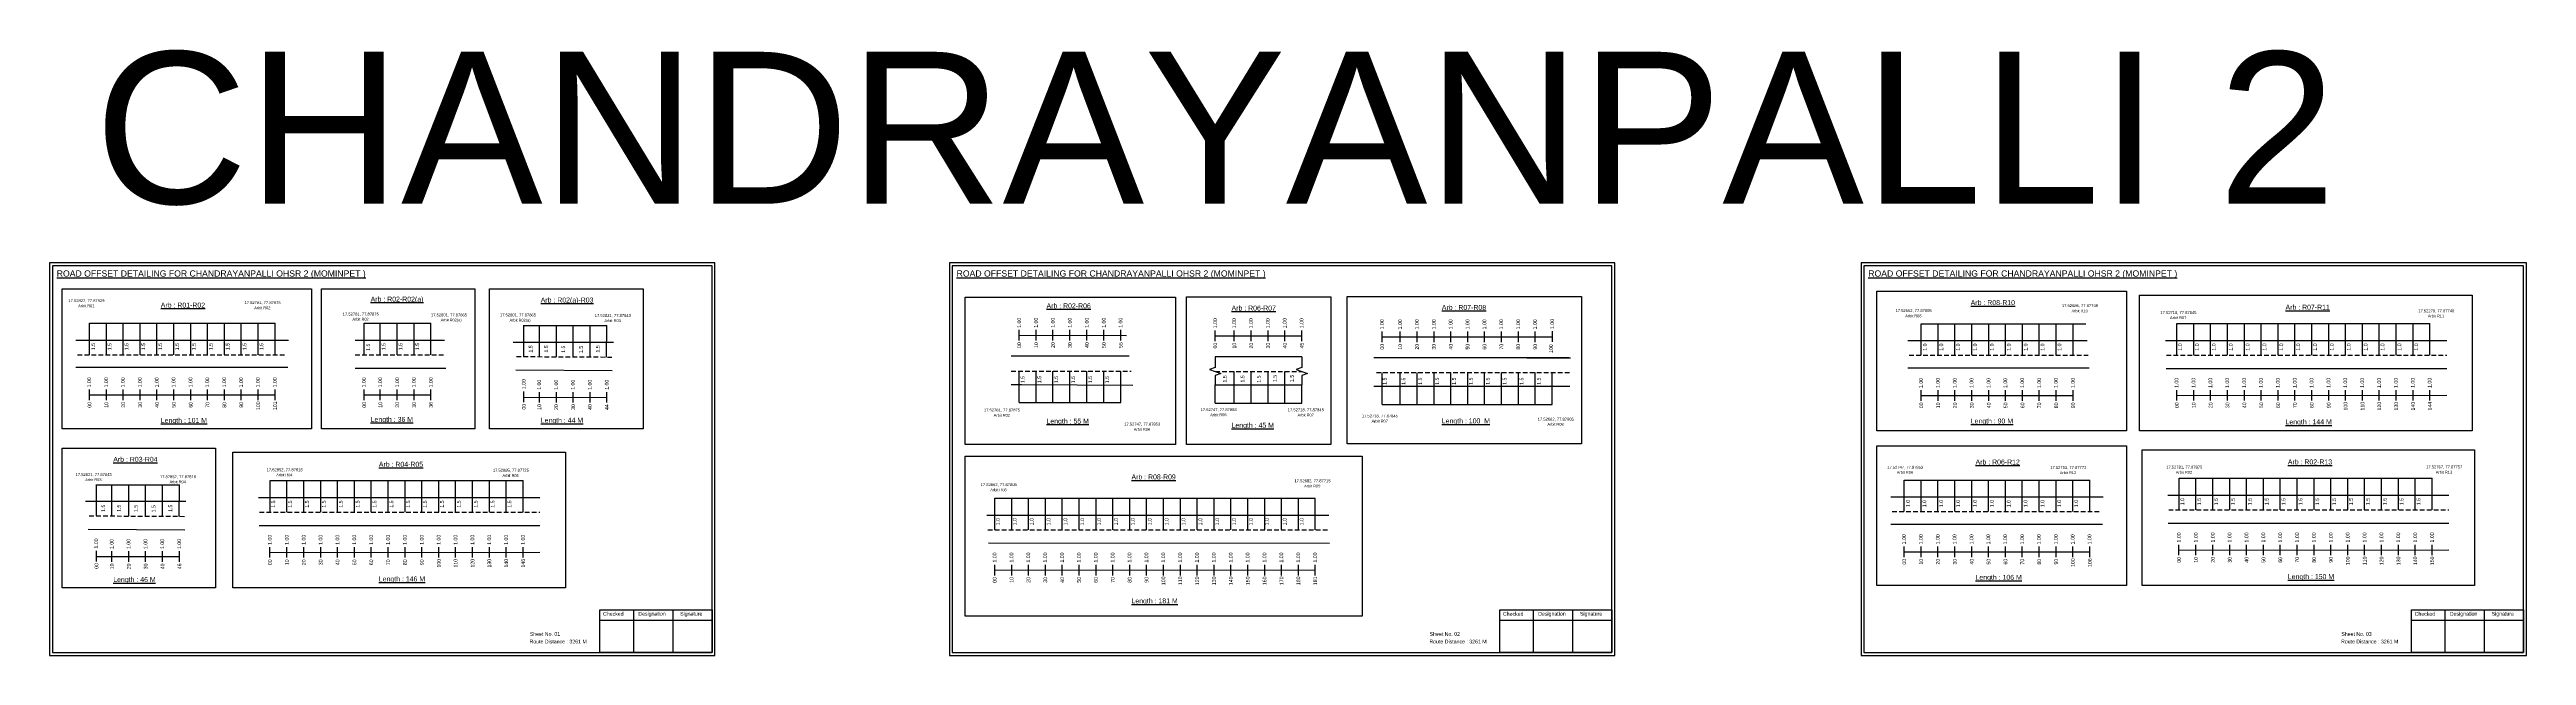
# Model space of a CAD drawing. Header units: inches. Extents: x -117 to 51867, y -12715 to 3423.
# Drawn here: x 6503 to 8500, y -2961 to -2472 of the extents above; entities that cross this region are included whole.
import ezdxf

# ---------------------------------------------------------------- set-up
doc = ezdxf.new("R2010")
doc.units = ezdxf.units.IN
doc.header["$MEASUREMENT"] = 0
doc.linetypes.add('DASHED2', pattern=[0.375, 0.25, -0.125])
doc.layers.add('PDF_Geometry', color=7, linetype='Continuous')
doc.layers.add('PDF_Text', color=5, linetype='Continuous')
doc.styles.add('PDF Arial', font='arial.ttf')
doc.styles.get("Standard").update_dxf_attribs({"font": 'arial.ttf'})

msp = doc.modelspace()

# ---------------------------------------------------------------- linework, layer by layer
at = {"color": 5}
for p, q in [((6535.1, -2692.8), (6684.7, -2692.8)), ((6756.6, -2692.8), (6810.4, -2692.8)), ((6885.3, -2694.7), (6952.3, -2694.7)), ((8011.9, -2693.3), (8144.7, -2693.3)), ((8218, -2693.1), (8422, -2693.1)), ((7284.7, -2757), (7366.5, -2757)), ((7442.7, -2757.4), (7512.5, -2757.4)), ((7577.2, -2758.4), (7714.3, -2758.4)), ((6540.7, -2823.2), (6607.6, -2823.2)), ((6680.7, -2819.8), (6884.7, -2819.8)), ((7265, -2834), (7523.4, -2834)), ((7998.2, -2819.4), (8147.8, -2819.4)), ((8219.8, -2817.9), (8423.8, -2817.9))]:
    msp.add_line(p, q, dxfattribs=at)
for p, q in [((6535.1, -2718.3), (6535.1, -2692.8)), ((6548.7, -2718.3), (6548.7, -2692.8)), ((6562.3, -2718.3), (6562.3, -2692.8)), ((6575.9, -2718.3), (6575.9, -2692.8)), ((6589.5, -2718.3), (6589.5, -2692.8)), ((6603.1, -2718.3), (6603.1, -2692.8)), ((6616.7, -2718.3), (6616.7, -2692.8)), ((6630.3, -2718.3), (6630.3, -2692.8)), ((6643.9, -2718.3), (6643.9, -2692.8)), ((6657.5, -2718.3), (6657.5, -2692.8)), ((6671.1, -2718.3), (6671.1, -2692.8)), ((6684.7, -2718.3), (6684.7, -2692.8)), ((6756.6, -2718.3), (6756.6, -2692.8)), ((6769.6, -2718.3), (6769.6, -2692.8)), ((6783.2, -2718.3), (6783.2, -2692.8)), ((6796.8, -2718.3), (6796.8, -2692.8)), ((6810.4, -2718.3), (6810.4, -2692.8)), ((6885.3, -2719.9), (6885.3, -2694.4)), ((6897.9, -2720), (6897.9, -2694.7)), ((6911.5, -2720), (6911.5, -2694.7)), ((6925.1, -2720), (6925.1, -2694.7)), ((6938.7, -2720.2), (6938.7, -2694.7)), ((6952, -2720.2), (6952.3, -2694.7)), ((8011.9, -2718.8), (8011.9, -2693.3)), ((8025.5, -2718.8), (8025.5, -2693.3)), ((8039.1, -2718.8), (8039.1, -2693.3)), ((8052.7, -2718.8), (8052.7, -2693.3)), ((8066.3, -2718.8), (8066.3, -2693.3)), ((8079.9, -2718.8), (8079.9, -2693.3)), ((8093.5, -2718.8), (8093.5, -2693.3)), ((8107.1, -2718.8), (8107.1, -2693.3)), ((8120.7, -2718.8), (8120.7, -2693.3)), ((8134.3, -2718.8), (8134.3, -2693.3)), ((8218, -2718.6), (8218, -2693.1)), ((8231.6, -2718.6), (8231.6, -2693.1)), ((8245.2, -2718.6), (8245.2, -2693.1)), ((8258.8, -2718.6), (8258.8, -2693.1)), ((8272.4, -2718.6), (8272.4, -2693.1)), ((8286, -2718.6), (8286, -2693.1)), ((8299.6, -2718.6), (8299.6, -2693.1)), ((8313.2, -2718.6), (8313.2, -2693.1)), ((8326.8, -2718.6), (8326.8, -2693.1)), ((8340.4, -2718.6), (8340.4, -2693.1)), ((8354, -2718.6), (8354, -2693.1)), ((8367.6, -2718.6), (8367.6, -2693.1)), ((8381.2, -2718.6), (8381.2, -2693.1)), ((8394.8, -2718.6), (8394.8, -2693.1)), ((8408.4, -2718.6), (8408.4, -2693.1)), ((8422, -2718.6), (8422, -2693.1)), ((6524.2, -2706.5), (6695.6, -2706.5)), ((6749.3, -2706.5), (6821.3, -2706.5)), ((6957.5, -2708.4), (6876.6, -2708.4)), ((8001, -2706.9), (8145.8, -2706.9)), ((8208.8, -2706.8), (8435.6, -2706.8)), ((6694.9, -2728.6), (6524.2, -2728.6)), ((6749.3, -2729.1), (6822.3, -2729.1)), ((6878.8, -2730.6), (6956.5, -2731)), ((7373.3, -2719.6), (7278.3, -2719.6)), ((7284.7, -2757), (7284.7, -2731.5)), ((7298.3, -2757), (7298.3, -2731.5)), ((7311.9, -2757), (7311.9, -2731.5)), ((7325.5, -2757), (7325.5, -2731.5)), ((7339.3, -2757), (7339.3, -2731.5)), ((7352.9, -2757), (7352.9, -2731.5)), ((7366.5, -2757), (7366.5, -2731.5)), ((7512.5, -2720), (7442.7, -2720)), ((7458.1, -2757.4), (7458.1, -2731.9)), ((7471.7, -2757.4), (7471.7, -2731.9)), ((7485.3, -2757.4), (7485.3, -2731.9)), ((7498.9, -2757.4), (7498.9, -2731.9)), ((7727.9, -2720.9), (7570.7, -2720.9)), ((7577.2, -2758.4), (7577.2, -2732.8)), ((7591.9, -2758.4), (7591.9, -2732.8)), ((7605.5, -2758.4), (7605.5, -2732.8)), ((7619.1, -2758.4), (7619.1, -2732.8)), ((7632.7, -2758.4), (7632.7, -2732.8)), ((7646.3, -2758.4), (7646.3, -2732.8)), ((7659.9, -2758.4), (7659.9, -2732.8)), ((7673.5, -2758.4), (7673.5, -2732.8)), ((7687.1, -2758.4), (7687.1, -2732.8)), ((7693.9, -2720.9), (7729.2, -2720.9)), ((7700.7, -2758.4), (7700.7, -2732.8)), ((7714.3, -2758.4), (7714.3, -2732.8)), ((8147.2, -2729.1), (8001, -2729.1)), ((8209.3, -2729.5), (8435.6, -2729.5)), ((7442.7, -2742.7), (7512.5, -2742.7)), ((7442.7, -2757.4), (7442.7, -2742.7)), ((7512.5, -2757.4), (7512.5, -2742.7)), ((7570.7, -2743.6), (7602.8, -2743.6)), ((7602.8, -2743.6), (7728.6, -2743.6)), ((6540.7, -2848.4), (6540.7, -2822.9)), ((6553.2, -2848.5), (6553.2, -2823.2)), ((6566.8, -2848.5), (6566.8, -2823.2)), ((6580.4, -2848.5), (6580.4, -2823.2)), ((6594, -2848.7), (6594, -2823.2)), ((6607.4, -2848.7), (6607.6, -2823.2)), ((6671.5, -2833.4), (6898.3, -2833.4)), ((6680.7, -2845.3), (6680.7, -2819.8)), ((6694.3, -2845.3), (6694.3, -2819.8)), ((6707.9, -2845.3), (6707.9, -2819.8)), ((6721.5, -2845.3), (6721.5, -2819.8)), ((6735.1, -2845.3), (6735.1, -2819.8)), ((6748.7, -2845.3), (6748.7, -2819.8)), ((6762.3, -2845.3), (6762.3, -2819.8)), ((6775.9, -2845.3), (6775.9, -2819.8)), ((6789.5, -2845.3), (6789.5, -2819.8)), ((6803.1, -2845.3), (6803.1, -2819.8)), ((6816.7, -2845.3), (6816.7, -2819.8)), ((6830.3, -2845.3), (6830.3, -2819.8)), ((6843.9, -2845.3), (6843.9, -2819.8)), ((6857.5, -2845.3), (6857.5, -2819.8)), ((6871.1, -2845.3), (6871.1, -2819.8)), ((6884.7, -2845.3), (6884.7, -2819.8)), ((7265, -2859.6), (7265, -2834)), ((7278.6, -2859.6), (7278.6, -2834)), ((7292.2, -2859.6), (7292.2, -2834)), ((7305.8, -2859.6), (7305.8, -2834)), ((7319.4, -2859.6), (7319.4, -2834)), ((7333, -2859.6), (7333, -2834)), ((7346.6, -2859.6), (7346.6, -2834)), ((7360.2, -2859.6), (7360.2, -2834)), ((7373.8, -2859.6), (7373.8, -2834)), ((7387.4, -2859.6), (7387.4, -2834)), ((7401, -2859.6), (7401, -2834)), ((7414.6, -2859.6), (7414.6, -2834)), ((7428.2, -2859.6), (7428.2, -2834)), ((7441.8, -2859.6), (7441.8, -2834)), ((7455.4, -2859.6), (7455.4, -2834)), ((7469, -2859.6), (7469, -2834)), ((7482.6, -2859.6), (7482.6, -2834)), ((7496.2, -2859.6), (7496.2, -2834)), ((7509.8, -2859.6), (7509.8, -2834)), ((7523.4, -2859.6), (7523.4, -2834)), ((7987.3, -2833), (8158.7, -2833)), ((7998.2, -2844.9), (7998.2, -2819.4)), ((8011.8, -2844.9), (8011.8, -2819.4)), ((8025.4, -2844.9), (8025.4, -2819.4)), ((8039, -2844.9), (8039, -2819.4)), ((8052.6, -2844.9), (8052.6, -2819.4)), ((8066.2, -2844.9), (8066.2, -2819.4)), ((8079.8, -2844.9), (8079.8, -2819.4)), ((8093.4, -2844.9), (8093.4, -2819.4)), ((8107, -2844.9), (8107, -2819.4)), ((8120.6, -2844.9), (8120.6, -2819.4)), ((8134.2, -2844.9), (8134.2, -2819.4)), ((8147.8, -2844.9), (8147.8, -2819.4)), ((8210.6, -2831.5), (8437.4, -2831.5)), ((8219.8, -2843.4), (8219.8, -2817.9)), ((8233.4, -2843.4), (8233.4, -2817.9)), ((8247, -2843.4), (8247, -2817.9)), ((8260.6, -2843.4), (8260.6, -2817.9)), ((8274.2, -2843.4), (8274.2, -2817.9)), ((8287.8, -2843.4), (8287.8, -2817.9)), ((8301.4, -2843.4), (8301.4, -2817.9)), ((8315, -2843.4), (8315, -2817.9)), ((8328.6, -2843.4), (8328.6, -2817.9)), ((8342.2, -2843.4), (8342.2, -2817.9)), ((8355.8, -2843.4), (8355.8, -2817.9)), ((8369.4, -2843.4), (8369.4, -2817.9)), ((8383, -2843.4), (8383, -2817.9)), ((8396.6, -2843.4), (8396.6, -2817.9)), ((8410.2, -2843.4), (8410.2, -2817.9)), ((8423.8, -2843.4), (8423.8, -2817.9)), ((6612.9, -2836.8), (6531.9, -2836.8)), ((7258.5, -2847.7), (7534.3, -2847.7)), ((8158, -2855.2), (7987.3, -2855.2)), ((8211.1, -2854.2), (8437.4, -2854.3)), ((6534.1, -2859), (6611.9, -2859.5)), ((6672, -2856.1), (6898.3, -2856.2)), ((7259.8, -2870.2), (7534.8, -2870.3))]:
    msp.add_line(p, q)
at = {"color": 217, "true_color": 0x93278f}
for p, q in [((7284.7, -2706.9), (7284.7, -2698.3)), ((7284.7, -2702.6), (7371.1, -2702.9)), ((7298.3, -2706.9), (7298.3, -2698.3)), ((7311.9, -2706.9), (7311.9, -2698.3)), ((7325.5, -2706.9), (7325.5, -2698.3)), ((7339.3, -2706.9), (7339.3, -2698.3)), ((7352.9, -2706.9), (7352.9, -2698.3)), ((7366.5, -2706.9), (7366.5, -2698.3)), ((7442.7, -2707.3), (7442.7, -2698.7)), ((7442.7, -2703), (7512.5, -2703)), ((7458.1, -2707.3), (7458.1, -2698.7)), ((7471.7, -2707.3), (7471.7, -2698.7)), ((7485.3, -2707.3), (7485.3, -2698.7)), ((7498.9, -2707.3), (7498.9, -2698.7)), ((7512.5, -2707.3), (7512.5, -2698.7)), ((7577.2, -2708.2), (7577.2, -2699.7)), ((7577.2, -2703.9), (7714.5, -2703.9)), ((7591.9, -2708.2), (7591.9, -2699.7)), ((7605.5, -2708.2), (7605.5, -2699.7)), ((7619.1, -2708.2), (7619.1, -2699.7)), ((7632.7, -2708.2), (7632.7, -2699.7)), ((7646.3, -2708.2), (7646.3, -2699.7)), ((7659.9, -2708.2), (7659.9, -2699.7)), ((7673.5, -2708.2), (7673.5, -2699.7)), ((7687.1, -2708.2), (7687.1, -2699.7)), ((7700.7, -2708.2), (7700.7, -2699.7)), ((7714.5, -2707.9), (7714.5, -2699.3)), ((6535.1, -2755), (6535.1, -2746.5)), ((6535.1, -2750.8), (6684.7, -2750.7)), ((6548.7, -2755), (6548.7, -2746.5)), ((6562.3, -2755), (6562.3, -2746.5)), ((6575.9, -2755), (6575.9, -2746.5)), ((6589.5, -2755), (6589.5, -2746.5)), ((6603.1, -2755), (6603.1, -2746.5)), ((6616.7, -2755), (6616.7, -2746.5)), ((6630.3, -2755), (6630.3, -2746.5)), ((6643.9, -2755), (6643.9, -2746.5)), ((6657.5, -2755), (6657.5, -2746.5)), ((6671.1, -2755), (6671.1, -2746.5)), ((6684.7, -2755), (6684.7, -2746.5)), ((6756.6, -2755), (6756.6, -2746.5)), ((6756.6, -2750.8), (6810.4, -2750.8)), ((6769.6, -2755), (6769.6, -2746.5)), ((6783.2, -2755), (6783.2, -2746.5)), ((6796.8, -2755), (6796.8, -2746.5)), ((6810.4, -2755), (6810.4, -2746.5)), ((6885.3, -2756.5), (6885.3, -2748)), ((6885.3, -2752.7), (6952.3, -2752.6)), ((6897.9, -2756.9), (6897.9, -2748.4)), ((6911.5, -2756.9), (6911.5, -2748.4)), ((6925.1, -2756.9), (6925.1, -2748.4)), ((6938.7, -2756.9), (6938.7, -2748.4)), ((6952.3, -2756.9), (6952.3, -2748.4)), ((8011.9, -2755.5), (8011.9, -2746.9)), ((8011.9, -2751.2), (8134.3, -2751.2)), ((8025.5, -2755.5), (8025.5, -2746.9)), ((8039.1, -2755.5), (8039.1, -2746.9)), ((8052.7, -2755.5), (8052.7, -2746.9)), ((8066.3, -2755.5), (8066.3, -2746.9)), ((8079.9, -2755.5), (8079.9, -2746.9)), ((8093.5, -2755.5), (8093.5, -2746.9)), ((8107.1, -2755.5), (8107.1, -2746.9)), ((8120.7, -2755.5), (8120.7, -2746.9)), ((8134.3, -2755.5), (8134.3, -2746.9)), ((8217.9, -2755.3), (8217.9, -2746.8)), ((8218, -2751.1), (8435.6, -2751)), ((8231.6, -2755.3), (8231.6, -2746.8)), ((8245.2, -2755.3), (8245.2, -2746.8)), ((8258.8, -2755.3), (8258.8, -2746.8)), ((8272.4, -2755.3), (8272.4, -2746.8)), ((8286, -2755.3), (8286, -2746.8)), ((8299.6, -2755.3), (8299.6, -2746.8)), ((8313.2, -2755.3), (8313.2, -2746.8)), ((8326.8, -2755.3), (8326.8, -2746.8)), ((8340.4, -2755.3), (8340.4, -2746.8)), ((8354, -2755.3), (8354, -2746.8)), ((8367.6, -2755.3), (8367.6, -2746.8)), ((8381.2, -2755.3), (8381.2, -2746.8)), ((8394.8, -2755.3), (8394.8, -2746.8)), ((8408.4, -2755.3), (8408.4, -2746.8)), ((8422, -2755.3), (8422, -2746.8)), ((6680.6, -2882), (6680.6, -2873.5)), ((6694.3, -2882), (6694.3, -2873.5)), ((6707.9, -2882), (6707.9, -2873.5)), ((6721.5, -2882), (6721.5, -2873.5)), ((6735.1, -2882), (6735.1, -2873.5)), ((6748.7, -2882), (6748.7, -2873.5)), ((6762.3, -2882), (6762.3, -2873.5)), ((6775.9, -2882), (6775.9, -2873.5)), ((6789.5, -2882), (6789.5, -2873.5)), ((6803.1, -2882), (6803.1, -2873.5)), ((6816.7, -2882), (6816.7, -2873.5)), ((6830.3, -2882), (6830.3, -2873.5)), ((6843.9, -2882), (6843.9, -2873.5)), ((6857.5, -2882), (6857.5, -2873.5)), ((6871.1, -2882), (6871.1, -2873.5)), ((6884.7, -2882), (6884.7, -2873.5)), ((7998.2, -2881.6), (7998.2, -2873.1)), ((8011.8, -2881.6), (8011.8, -2873.1)), ((8025.4, -2881.6), (8025.4, -2873.1)), ((8039, -2881.6), (8039, -2873.1)), ((8052.6, -2881.6), (8052.6, -2873.1)), ((8066.2, -2881.6), (8066.2, -2873.1)), ((8079.8, -2881.6), (8079.8, -2873.1)), ((8093.4, -2881.6), (8093.4, -2873.1)), ((8107, -2881.6), (8107, -2873.1)), ((8120.6, -2881.6), (8120.6, -2873.1)), ((8134.2, -2881.6), (8134.2, -2873.1)), ((8147.8, -2881.6), (8147.8, -2873.1)), ((8219.7, -2880.1), (8219.7, -2871.6)), ((8233.4, -2880.1), (8233.4, -2871.6)), ((8247, -2880.1), (8247, -2871.6)), ((8260.6, -2880.1), (8260.6, -2871.6)), ((8274.2, -2880.1), (8274.2, -2871.6)), ((8287.8, -2880.1), (8287.8, -2871.6)), ((8301.4, -2880.1), (8301.4, -2871.6)), ((8315, -2880.1), (8315, -2871.6)), ((8328.6, -2880.1), (8328.6, -2871.6)), ((8342.2, -2880.1), (8342.2, -2871.6)), ((8355.8, -2880.1), (8355.8, -2871.6)), ((8369.4, -2880.1), (8369.4, -2871.6)), ((8383, -2880.1), (8383, -2871.6)), ((8396.6, -2880.1), (8396.6, -2871.6)), ((8410.2, -2880.1), (8410.2, -2871.6)), ((8423.8, -2880.1), (8423.8, -2871.6)), ((6540.7, -2885), (6540.7, -2876.5)), ((6540.7, -2881.1), (6607.6, -2881.1)), ((6553.2, -2885.4), (6553.2, -2876.8)), ((6566.8, -2885.4), (6566.8, -2876.8)), ((6580.4, -2885.4), (6580.4, -2876.8)), ((6594, -2885.4), (6594, -2876.8)), ((6607.6, -2885.4), (6607.6, -2876.8)), ((6680.7, -2877.8), (6898.3, -2877.7)), ((7265, -2896.3), (7265, -2887.7)), ((7265, -2892), (7523.4, -2891.9)), ((7278.6, -2896.3), (7278.6, -2887.7)), ((7292.2, -2896.3), (7292.2, -2887.7)), ((7305.8, -2896.3), (7305.8, -2887.7)), ((7319.4, -2896.3), (7319.4, -2887.7)), ((7333, -2896.3), (7333, -2887.7)), ((7346.6, -2896.3), (7346.6, -2887.7)), ((7360.2, -2896.3), (7360.2, -2887.7)), ((7373.8, -2896.3), (7373.8, -2887.7)), ((7387.4, -2896.3), (7387.4, -2887.7)), ((7401, -2896.3), (7401, -2887.7)), ((7414.6, -2896.3), (7414.6, -2887.7)), ((7428.2, -2896.3), (7428.2, -2887.7)), ((7441.8, -2896.3), (7441.8, -2887.7)), ((7455.4, -2896.3), (7455.4, -2887.7)), ((7469, -2896.3), (7469, -2887.7)), ((7482.6, -2896.3), (7482.6, -2887.7)), ((7496.2, -2896.3), (7496.2, -2887.7)), ((7509.8, -2896.3), (7509.8, -2887.7)), ((7523.4, -2896.3), (7523.4, -2887.7)), ((7998.2, -2877.4), (8147.8, -2877.3)), ((8219.8, -2875.9), (8437.4, -2875.8))]:
    msp.add_line(p, q, dxfattribs=at)
at = {"linetype": 'DASHED2', "ltscale": 15}
for p, q in [((6525.5, -2718.3), (6693.1, -2718.3)), ((6749.3, -2718.3), (6821.8, -2718.3)), ((6879.5, -2719.8), (6957.8, -2720.2)), ((7278.3, -2731.5), (7375, -2731.5)), ((7442.7, -2731.9), (7512.5, -2731.9)), ((7572.6, -2732.8), (7728.9, -2732.8)), ((8002.3, -2718.8), (8146.6, -2718.8)), ((8209.6, -2718.6), (8435.6, -2718.6)), ((6534.8, -2848.3), (6613.1, -2848.7)), ((6672.3, -2845.3), (6898.3, -2845.3)), ((7988.6, -2844.9), (8156.2, -2844.9)), ((8211.4, -2843.4), (8437.4, -2843.4)), ((7259.5, -2859.6), (7533.5, -2859.5))]:
    msp.add_line(p, q, dxfattribs=at)
for points in [[(6513, -2665.3), (6714.2, -2665.3), (6714.2, -2778), (6513, -2778)], [(6722.1, -2665.3), (6845.9, -2665.3), (6845.9, -2778), (6722.1, -2778)], [(6857.6, -2665.3), (6981.4, -2665.3), (6981.4, -2778), (6857.6, -2778)], [(7241.1, -2672), (7410.7, -2672), (7410.7, -2790.8), (7241.1, -2790.8)], [(7419.6, -2671.6), (7536, -2671.6), (7536, -2790.8), (7419.6, -2790.8)], [(7549, -2671.4), (7737.9, -2671.4), (7737.9, -2790.2), (7549, -2790.2)], [(7976.1, -2667.1), (8177.4, -2667.1), (8177.4, -2779.8), (7976.1, -2779.8)], [(8188, -2670.3), (8456.1, -2670.3), (8456.1, -2779.8), (8188, -2779.8)], [(6513, -2793.8), (6636.8, -2793.8), (6636.8, -2906.5), (6513, -2906.5)], [(7976.1, -2791.9), (8177.4, -2791.9), (8177.4, -2904.6), (7976.1, -2904.6)], [(8189.9, -2795.1), (8457.9, -2795.1), (8457.9, -2904.6), (8189.9, -2904.6)], [(6650.8, -2797), (6918.8, -2797), (6918.8, -2906.5), (6650.8, -2906.5)], [(7241.1, -2800.2), (7561.1, -2800.2), (7561.1, -2929.2), (7241.1, -2929.2)]]:
    msp.add_lwpolyline(points, close=True)
at = {"linetype": 'Continuous'}
for points in [[(7442.7, -2720), (7442.7, -2728.6), (7438.2, -2730.3), (7447.2, -2733.5), (7442.7, -2735.2), (7442.7, -2742.7)], [(7512.5, -2720), (7512.5, -2728.6), (7508, -2730.3), (7517, -2733.5), (7512.5, -2735.2), (7512.5, -2742.7)]]:
    msp.add_lwpolyline(points, dxfattribs=at)
msp.add_lwpolyline([(7278.3, -2742.3), (7286.4, -2742.3), (7376.2, -2742.8)])
at = {"layer": 'PDF_Geometry'}
for points in [[(6502.9, -2644.2), (6502.9, -2960.9), (7039.4, -2960.9), (7039.4, -2644.2)], [(6505.2, -2646.6), (6505.2, -2958.5), (7037, -2958.5), (7037, -2646.6)], [(7228.4, -2644.2), (7228.4, -2960.9), (7764.9, -2960.9), (7764.9, -2644.2)], [(7230.7, -2646.6), (7230.7, -2958.5), (7762.4, -2958.5), (7762.4, -2646.6)], [(7963.4, -2644.2), (7963.4, -2960.9), (8499.9, -2960.9), (8499.9, -2644.2)], [(7965.7, -2646.6), (7965.7, -2958.5), (8497.4, -2958.5), (8497.4, -2646.6)]]:
    msp.add_lwpolyline(points, close=True, dxfattribs=at)
at = {"layer": 'PDF_Geometry', "color": 242, "true_color": 0xcc1f26}
for points in [[(7037, -2958.6), (6946.6, -2958.6), (6946.6, -2924), (7037, -2924)], [(7762.4, -2958.6), (7672.1, -2958.6), (7672.1, -2924), (7762.4, -2924)], [(8497.4, -2958.6), (8407.1, -2958.6), (8407.1, -2924), (8497.4, -2924)]]:
    msp.add_lwpolyline(points, close=True, dxfattribs=at)
for points in [[(6946.6, -2932.4), (7037, -2932.4)], [(6973.6, -2924), (6973.6, -2958.6)], [(7005.3, -2924), (7005.3, -2958.6)], [(7672.1, -2932.4), (7762.4, -2932.4)], [(7699.1, -2924), (7699.1, -2958.6)], [(7730.8, -2924), (7730.8, -2958.6)], [(8407.1, -2932.4), (8497.4, -2932.4)], [(8434.1, -2924), (8434.1, -2958.6)], [(8465.8, -2924), (8465.8, -2958.6)]]:
    msp.add_lwpolyline(points, dxfattribs=at)

# ---------------------------------------------------------------- texts
for s, height, p in [('CHANDRAYANPALLI 2', 122.535, (6539.1, -2596.5)), ('Sheet No. 01', 3, (6890.1, -2945.1)), ('Route Distance : 3261 M', 3, (6889.9, -2951.2)), ('Sheet No. 02', 3, (7615.6, -2945.1)), ('Route Distance : 3261 M', 3, (7615.4, -2951.2)), ('Route Distance : 3261 M', 3, (8350.4, -2951.2)), ('Sheet No. 03', 3, (8350.6, -2945.1))]:
    msp.add_text(s, height=height).set_placement(p)
at = {"color": 242, "true_color": 0xcd2027}
for s, height, p in [('%%UROAD OFFSET DETAILING FOR CHANDRAYANPALLI OHSR 2 (MOMINPET )', 5, (6508.7, -2655.3)), ('%%UROAD OFFSET DETAILING FOR CHANDRAYANPALLI OHSR 2 (MOMINPET )', 5, (7234.2, -2655.3)), ('%%UROAD OFFSET DETAILING FOR CHANDRAYANPALLI OHSR 2 (MOMINPET )', 5, (7969.2, -2655.3)), ('%%UArb : R02-R02(a)', 4, (6761.8, -2675.5)), ('%%UArb : R02(a)-R03', 4, (6898.9, -2676.2)), ('%%UArb : R08-R10', 4, (8051.8, -2678.3)), ('%%UArb : R01-R02', 4, (6592.6, -2680.3)), ('%%UArb : R02-R06', 4, (7306.7, -2680.9)), ('%%UArb : R06-R07', 4, (7455.9, -2682.7)), ('%%UArb : R07-R08', 4, (7625.4, -2682.2)), ('%%UArb : R07-R11', 4, (8305.6, -2682)), ('%%ULength : 101 M', 4, (6592.6, -2773.3)), ('%%ULength : 36 M', 4, (6761.8, -2772.5)), ('%%ULength : 44 M', 4, (6898.9, -2773.2)), ('%%ULength : 55 M', 4, (7306.7, -2773.9)), ('%%ULength : 45 M', 4, (7455.9, -2777.2)), ('%%ULength : 100  M', 4, (7625.4, -2773.7)), ('%%ULength : 90 M', 4, (8051.8, -2773.8)), ('%%ULength : 144 M', 4, (8305.6, -2774.5)), ('%%UArb : R03-R04', 4, (6554.3, -2804.7)), ('%%UArb : R04-R05', 4, (6768.4, -2808.7)), ('%%UArb : R08-R09', 4, (7375.2, -2818.9)), ('%%UArb : R06-R12', 4, (8055.7, -2806.9)), ('%%UArb : R02-R13', 4, (8307.5, -2806.8)), ('%%ULength : 150 M', 4, (8307.5, -2899.3)), ('%%ULength : 46 M', 4, (6554.3, -2901.7)), ('%%ULength : 146 M', 4, (6768.4, -2901.2)), ('%%ULength : 181 M', 4, (7375.2, -2918.9)), ('%%ULength : 106 M', 4, (8055.7, -2899.9))]:
    msp.add_text(s, height=height, dxfattribs=at).set_placement(p)
at = {"color": 5}
for s, height, p in [('17.52827, 77.87929', 2.34, (6518.1, -2675.9)), ('17.52781, 77.87875', 2.34, (6660.1, -2677.5)), ('Arbit R01', 2.25, (6526, -2680)), ('Arbit R02', 2.25, (6667.9, -2681.6)), ('17.52781, 77.87875', 2.34, (6739.3, -2686.7)), ('Arbit R02', 2.25, (6747.1, -2690.8)), ('17.52801, 77.87865', 2.34, (6810.4, -2687.4)), ('Arbit R02(a)', 2.246, (6818.2, -2691.5)), ('17.52801, 77.87865', 2.34, (6866, -2687.4)), ('Arbit R02(a)', 2.246, (6873.8, -2691.6)), ('17.52821, 77.87843', 2.34, (6942.5, -2687.9)), ('Arbit R03', 2.25, (6950.3, -2692)), ('17.52662, 77.87805', 2.34, (7991.2, -2683.9)), ('Arbit R08', 2.25, (7999, -2688.1)), ('17.52686, 77.87749', 2.34, (8125.3, -2679.9)), ('Arbit R10', 2.25, (8133.1, -2684.1)), ('17.52718, 77.87845', 2.34, (8204.7, -2685.5)), ('Arbit R07', 2.25, (8212.5, -2689.6)), ('17.52279, 77.87748', 2.34, (8412.6, -2684.1)), ('Arbit R11', 2.25, (8420.4, -2688.2)), ('17.52781, 77.87875', 2.34, (7256.2, -2764.1)), ('Arbit R02', 2.25, (7264.1, -2768.3)), ('17.52747, 77.87853', 2.34, (7369.3, -2775.5)), ('17.52747, 77.87853', 2.34, (7430.9, -2763.8)), ('Arbit R06', 2.25, (7438.7, -2767.9)), ('17.52718, 77.87845', 2.34, (7501.2, -2763.9)), ('Arbit R07', 2.25, (7509.1, -2768.1)), ('17.52718, 77.87845', 2.34, (7560.9, -2768.9)), ('Arbit R07', 2.25, (7568.8, -2773)), ('17.52662, 77.87805', 2.34, (7702.7, -2771.5)), ('Arbit R08', 2.25, (7710.5, -2775.6)), ('Arbit R06', 2.25, (7377.1, -2779.7)), ('17.52821, 77.87843', 2.34, (6523.9, -2816.2)), ('17.52852, 77.87816', 2.34, (6591.9, -2817.9)), ('17.52852, 77.87816', 2.34, (6677.9, -2812.3)), ('Arbit R04', 2.25, (6685.7, -2816.4)), ('17.52895, 77.87725', 2.34, (6860.3, -2812.7)), ('Arbit R05', 2.25, (6868.1, -2816.9)), ('17.52747, 77.87853', 2.34, (7984.4, -2810.3)), ('Arbit R06', 2.25, (7992.2, -2814.4)), ('17.52753, 77.87773', 2.34, (8115.9, -2810.5)), ('Arbit R12', 2.25, (8123.7, -2814.6)), ('17.52781, 77.87875', 2.34, (8209.4, -2810.2)), ('Arbit R02', 2.25, (8217.2, -2814.3)), ('17.52767, 77.87757', 2.34, (8419, -2810)), ('Arbit R13', 2.25, (8426.8, -2814.2)), ('Arbit R03', 2.25, (6531.7, -2820.3)), ('Arbit R04', 2.25, (6599.7, -2822)), ('17.52662, 77.87805', 2.34, (7253.6, -2824.3)), ('Arbit R08', 2.25, (7261.4, -2828.5)), ('17.52682, 77.87715', 2.34, (7506.6, -2821.2)), ('Arbit R09', 2.25, (7514.4, -2825.4))]:
    msp.add_text(s, height=height, dxfattribs=at).set_placement(p)
at = {"color": 217, "true_color": 0x93278f}
for s, p in [('1.00', (7286.1, -2696.6)), ('1.00', (7299.7, -2696.6)), ('1.00', (7313.3, -2696.6)), ('1.00', (7326.9, -2696.6)), ('1.00', (7340.7, -2696.6)), ('1.00', (7354.3, -2696.6)), ('1.00', (7367.9, -2696.6)), ('1.00', (7444.1, -2697)), ('1.00', (7459.4, -2697)), ('1.00', (7473, -2697)), ('1.00', (7486.6, -2697)), ('1.00', (7500.2, -2697)), ('1.00', (7513.8, -2697)), ('1.00', (7578.6, -2697.9)), ('1.00', (7593.2, -2697.9)), ('1.00', (7606.8, -2697.9)), ('1.00', (7620.4, -2697.9)), ('1.00', (7634, -2697.9)), ('1.00', (7647.6, -2697.9)), ('1.00', (7661.2, -2697.9)), ('1.00', (7674.8, -2697.9)), ('1.00', (7688.4, -2697.9)), ('1.00', (7702, -2697.9)), ('1.00', (7715.8, -2697.6)), ('00', (7286.2, -2712.9)), ('10', (7299.8, -2712.9)), ('20', (7313.4, -2712.9)), ('30', (7327, -2712.9)), ('40', (7340.8, -2712.9)), ('50', (7354.4, -2712.9)), ('55', (7368, -2712.9)), ('00', (7444.2, -2713.3)), ('10', (7459.6, -2713.3)), ('20', (7473.2, -2713.3)), ('30', (7486.8, -2713.3)), ('40', (7500.4, -2713.3)), ('45', (7514, -2713.3)), ('00', (7578.7, -2714.2)), ('10', (7593.3, -2714.2)), ('20', (7606.9, -2714.2)), ('30', (7620.5, -2714.2)), ('40', (7634.1, -2714.2)), ('50', (7647.7, -2714.2)), ('60', (7661.3, -2714.2)), ('70', (7674.9, -2714.2)), ('80', (7688.5, -2714.2)), ('90', (7702.1, -2714.2)), ('100', (7714.9, -2716.9)), ('1.00', (6536.4, -2744.7)), ('1.00', (6550, -2744.7)), ('1.00', (6563.6, -2744.7)), ('1.00', (6577.2, -2744.7)), ('1.00', (6590.8, -2744.7)), ('1.00', (6604.4, -2744.7)), ('1.00', (6618, -2744.7)), ('1.00', (6631.6, -2744.7)), ('1.00', (6645.2, -2744.7)), ('1.00', (6658.8, -2744.7)), ('1.00', (6672.4, -2744.7)), ('1.00', (6686, -2744.7)), ('1.00', (6757.9, -2744.7)), ('1.00', (6771, -2744.7)), ('1.00', (6784.6, -2744.7)), ('1.00', (6798.2, -2744.7)), ('1.00', (6811.8, -2744.7)), ('1.00', (6886.7, -2746.2)), ('1.00', (6899.2, -2746.6)), ('1.00', (6912.8, -2746.6)), ('1.00', (6926.4, -2746.6)), ('1.00', (6940, -2746.6)), ('1.00', (6953.6, -2746.6)), ('1.00', (8013.2, -2745.2)), ('1.00', (8026.8, -2745.2)), ('1.00', (8040.4, -2745.2)), ('1.00', (8054, -2745.2)), ('1.00', (8067.6, -2745.2)), ('1.00', (8081.2, -2745.2)), ('1.00', (8094.8, -2745.2)), ('1.00', (8108.4, -2745.2)), ('1.00', (8122, -2745.2)), ('1.00', (8135.6, -2745.2)), ('1.00', (8219.2, -2745.1)), ('1.00', (8232.9, -2745.1)), ('1.00', (8246.5, -2745.1)), ('1.00', (8260.1, -2745.1)), ('1.00', (8273.7, -2745.1)), ('1.00', (8287.3, -2745.1)), ('1.00', (8300.9, -2745.1)), ('1.00', (8314.5, -2745.1)), ('1.00', (8328.1, -2745.1)), ('1.00', (8341.7, -2745.1)), ('1.00', (8355.3, -2745.1)), ('1.00', (8368.9, -2745.1)), ('1.00', (8382.5, -2745.1)), ('1.00', (8396.1, -2745.1)), ('1.00', (8409.7, -2745.1)), ('1.00', (8423.3, -2745.1)), ('00', (6536.6, -2761.1)), ('10', (6550.2, -2761.1)), ('20', (6563.8, -2761.1)), ('30', (6577.4, -2761.1)), ('40', (6591, -2761.1)), ('50', (6604.6, -2761.1)), ('60', (6618.2, -2761.1)), ('70', (6631.8, -2761.1)), ('80', (6645.4, -2761.1)), ('90', (6659, -2761.1)), ('100', (6672.6, -2763)), ('101', (6686.2, -2763)), ('00', (6758.1, -2761.1)), ('10', (6771.1, -2761.1)), ('20', (6784.7, -2761.1)), ('30', (6798.3, -2761.1)), ('36', (6811.9, -2761.1)), ('00', (6886.8, -2762.6)), ('10', (6899.3, -2762.9)), ('20', (6912.9, -2762.9)), ('30', (6926.5, -2762.9)), ('40', (6940.1, -2762.9)), ('44', (6953.7, -2762.9)), ('00', (8013.4, -2761.5)), ('10', (8027, -2761.5)), ('20', (8040.6, -2761.5)), ('30', (8054.2, -2761.5)), ('40', (8067.8, -2761.5)), ('50', (8081.4, -2761.5)), ('60', (8095, -2761.5)), ('70', (8108.6, -2761.5)), ('80', (8122.2, -2761.5)), ('90', (8135.8, -2761.5)), ('00', (8219.4, -2761.4)), ('10', (8233.1, -2761.4)), ('20', (8246.7, -2761.4)), ('30', (8260.3, -2761.4)), ('40', (8273.9, -2761.4)), ('50', (8287.5, -2761.4)), ('60', (8301.1, -2761.4)), ('70', (8314.7, -2761.4)), ('80', (8328.3, -2761.4)), ('90', (8341.9, -2761.4)), ('100', (8355.5, -2763.3)), ('110', (8369.1, -2763.3)), ('120', (8382.7, -2763.3)), ('130', (8396.3, -2763.3)), ('140', (8409.9, -2763.3)), ('144', (8423.5, -2763.3)), ('1.00', (6542, -2874.7)), ('1.00', (6554.5, -2875.1)), ('1.00', (6568.1, -2875.1)), ('1.00', (6581.7, -2875.1)), ('1.00', (6595.3, -2875.1)), ('1.00', (6608.9, -2875.1)), ('1.00', (6682, -2871.7)), ('1.00', (6695.7, -2871.7)), ('1.00', (6709.3, -2871.7)), ('1.00', (6722.9, -2871.7)), ('1.00', (6736.5, -2871.7)), ('1.00', (6750.1, -2871.7)), ('1.00', (6763.7, -2871.7)), ('1.00', (6777.3, -2871.7)), ('1.00', (6790.9, -2871.7)), ('1.00', (6804.5, -2871.7)), ('1.00', (6818.1, -2871.7)), ('1.00', (6831.7, -2871.7)), ('1.00', (6845.3, -2871.7)), ('1.00', (6858.9, -2871.7)), ('1.00', (6872.5, -2871.7)), ('1.00', (6886.1, -2871.7)), ('1.00', (7999.5, -2871.3)), ('1.00', (8013.1, -2871.3)), ('1.00', (8026.7, -2871.3)), ('1.00', (8040.3, -2871.3)), ('1.00', (8053.9, -2871.3)), ('1.00', (8067.5, -2871.3)), ('1.00', (8081.1, -2871.3)), ('1.00', (8094.7, -2871.3)), ('1.00', (8108.3, -2871.3)), ('1.00', (8121.9, -2871.3)), ('1.00', (8135.5, -2871.3)), ('1.00', (8149.1, -2871.3)), ('1.00', (8221.1, -2869.8)), ('1.00', (8234.8, -2869.8)), ('1.00', (8248.4, -2869.8)), ('1.00', (8262, -2869.8)), ('1.00', (8275.6, -2869.8)), ('1.00', (8289.2, -2869.8)), ('1.00', (8302.8, -2869.8)), ('1.00', (8316.4, -2869.8)), ('1.00', (8330, -2869.8)), ('1.00', (8343.6, -2869.8)), ('1.00', (8357.2, -2869.8)), ('1.00', (8370.8, -2869.8)), ('1.00', (8384.4, -2869.8)), ('1.00', (8398, -2869.8)), ('1.00', (8411.6, -2869.8)), ('1.00', (8425.2, -2869.8)), ('00', (6542.2, -2891)), ('10', (6554.7, -2891.4)), ('20', (6568.3, -2891.4)), ('30', (6581.9, -2891.4)), ('40', (6595.5, -2891.4)), ('46', (6609.1, -2891.4)), ('00', (6682.1, -2888.1)), ('10', (6695.8, -2888.1)), ('20', (6709.4, -2888.1)), ('30', (6723, -2888.1)), ('40', (6736.6, -2888.1)), ('50', (6750.2, -2888.1)), ('60', (6763.8, -2888.1)), ('70', (6777.4, -2888.1)), ('80', (6791, -2888.1)), ('90', (6804.6, -2888.1)), ('100', (6818.2, -2890)), ('110', (6831.8, -2890)), ('120', (6845.4, -2890)), ('130', (6859, -2890)), ('140', (6872.6, -2890)), ('146', (6886.2, -2890)), ('1.00', (7266.3, -2886)), ('1.00', (7279.9, -2886)), ('1.00', (7293.5, -2886)), ('1.00', (7307.1, -2886)), ('1.00', (7320.7, -2886)), ('1.00', (7334.3, -2886)), ('1.00', (7347.9, -2886)), ('1.00', (7361.5, -2886)), ('1.00', (7375.1, -2886)), ('1.00', (7388.7, -2886)), ('1.00', (7402.3, -2886)), ('1.00', (7415.9, -2886)), ('1.00', (7429.5, -2886)), ('1.00', (7443.1, -2886)), ('1.00', (7456.7, -2886)), ('1.00', (7470.3, -2886)), ('1.00', (7483.9, -2886)), ('1.00', (7497.5, -2886)), ('1.00', (7511.1, -2886)), ('1.00', (7524.7, -2886)), ('00', (7999.7, -2887.6)), ('10', (8013.3, -2887.6)), ('20', (8026.9, -2887.6)), ('30', (8040.5, -2887.6)), ('40', (8054.1, -2887.6)), ('50', (8067.7, -2887.6)), ('60', (8081.3, -2887.6)), ('70', (8094.9, -2887.6)), ('80', (8108.5, -2887.6)), ('90', (8122.1, -2887.6)), ('100', (8135.7, -2889.6)), ('106', (8149.3, -2889.6)), ('00', (8221.2, -2886.1)), ('10', (8234.9, -2886.1)), ('20', (8248.5, -2886.1)), ('30', (8262.1, -2886.1)), ('40', (8275.7, -2886.1)), ('50', (8289.3, -2886.1)), ('60', (8302.9, -2886.1)), ('70', (8316.5, -2886.1)), ('80', (8330.1, -2886.1)), ('90', (8343.7, -2886.1)), ('100', (8357.3, -2888.1)), ('110', (8370.9, -2888.1)), ('120', (8384.5, -2888.1)), ('130', (8398.1, -2888.1)), ('140', (8411.7, -2888.1)), ('150', (8425.3, -2888.1)), ('00', (7266.4, -2902.3)), ('10', (7280, -2902.3)), ('20', (7293.6, -2902.3)), ('30', (7307.2, -2902.3)), ('40', (7320.8, -2902.3)), ('50', (7334.4, -2902.3)), ('60', (7348, -2902.3)), ('70', (7361.6, -2902.3)), ('80', (7375.2, -2902.3)), ('90', (7388.8, -2902.3)), ('100', (7402.4, -2904.2)), ('110', (7416, -2904.2)), ('120', (7429.6, -2904.2)), ('130', (7443.2, -2904.2)), ('140', (7456.8, -2904.2)), ('150', (7470.4, -2904.2)), ('160', (7484, -2904.2)), ('170', (7497.6, -2904.2)), ('180', (7511.2, -2904.2)), ('181', (7524.8, -2904.2))]:
    msp.add_text(s, height=3, rotation=90, dxfattribs=at).set_placement(p)
for s, p in [('1.5', (6539.6, -2714.7)), ('1.5', (6552.8, -2714.7)), ('1.5', (6566.4, -2714.7)), ('1.5', (6580, -2714.7)), ('1.5', (6593.6, -2714.7)), ('1.5', (6607.2, -2714.7)), ('1.5', (6620.8, -2714.7)), ('1.5', (6634.4, -2714.7)), ('1.5', (6648, -2714.7)), ('1.5', (6661.6, -2714.7)), ('1.5', (6675.2, -2714.7)), ('1.5', (6761.2, -2715.2)), ('1.5', (6773.7, -2714.7)), ('1.5', (6787.3, -2714.7)), ('1.5', (6800.9, -2714.7)), ('1.5', (6892.3, -2716.6)), ('1.5', (6904.9, -2716.6)), ('1.5', (6918.6, -2716.8)), ('1.5', (6932.9, -2717)), ('1.5', (6946.4, -2716.6)), ('1.0', (8016.4, -2715.1)), ('1.0', (8029.6, -2715.1)), ('1.0', (8043.2, -2715.1)), ('1.0', (8056.8, -2715.1)), ('1.0', (8070.4, -2715.1)), ('1.0', (8084, -2715.1)), ('1.0', (8097.6, -2715.1)), ('1.0', (8111.2, -2715.1)), ('1.0', (8124.8, -2715.1)), ('1.0', (8222.1, -2715)), ('1.0', (8235.7, -2715)), ('1.0', (8249.3, -2715)), ('1.0', (8262.9, -2715)), ('1.0', (8276.5, -2715)), ('1.0', (8290.1, -2715)), ('1.0', (8303.7, -2715)), ('1.0', (8317.3, -2715)), ('1.0', (8330.9, -2715)), ('1.0', (8344.5, -2715)), ('1.0', (8358.1, -2715)), ('1.0', (8371.7, -2715)), ('1.0', (8385.3, -2715)), ('1.0', (8398.9, -2715)), ('1.0', (8412.5, -2715)), ('1.5', (7288.9, -2741.3)), ('1.5', (7302.4, -2741.3)), ('1.5', (7316, -2741.3)), ('1.5', (7329.6, -2741.3)), ('1.5', (7343.4, -2741.3)), ('1.5', (7357, -2741.3)), ('1.5', (7451.9, -2740.8)), ('1.5', (7466.2, -2740.8)), ('1.5', (7479.4, -2740.9)), ('1.5', (7492.3, -2740.4)), ('1.5', (7506.1, -2740.4)), ('1.5', (7580.8, -2742.6)), ('1.5', (7595.9, -2742.6)), ('1.5', (7609.5, -2742.6)), ('1.5', (7623.1, -2742.6)), ('1.5', (7636.7, -2742.6)), ('1.5', (7650.3, -2742.6)), ('1.5', (7663.9, -2742.6)), ('1.5', (7677.5, -2742.6)), ('1.5', (7691.1, -2742.6)), ('1.5', (7705.2, -2742.6)), ('1.0', (8002.7, -2841.3)), ('1.0', (8015.9, -2841.3)), ('1.0', (8029.5, -2841.3)), ('1.0', (8043.1, -2841.3)), ('1.0', (8056.7, -2841.3)), ('1.0', (8070.3, -2841.3)), ('1.0', (8083.9, -2841.3)), ('1.0', (8097.5, -2841.3)), ('1.0', (8111.1, -2841.3)), ('1.0', (8124.7, -2841.3)), ('1.0', (8138.3, -2841.3)), ('1.0', (8223.9, -2839.7)), ('1.5', (8237.5, -2839.7)), ('1.5', (8251.1, -2839.7)), ('1.5', (8264.7, -2839.7)), ('1.5', (8278.3, -2839.7)), ('1.5', (8291.9, -2839.7)), ('1.5', (8305.5, -2839.7)), ('1.5', (8319.1, -2839.7)), ('1.5', (8332.7, -2839.7)), ('1.5', (8346.3, -2839.7)), ('1.5', (8359.9, -2839.7)), ('1.5', (8373.5, -2839.7)), ('1.5', (8387.1, -2839.7)), ('1.5', (8400.7, -2839.7)), ('1.5', (8414.3, -2839.7)), ('1.5', (6547.7, -2845.1)), ('1.5', (6560.2, -2845.1)), ('1.5', (6574, -2845.3)), ('1.5', (6588.3, -2845.5)), ('1.5', (6601.8, -2845.1)), ('1.5', (6684.8, -2841.7)), ('1.5', (6698.4, -2841.7)), ('1.5', (6712, -2841.7)), ('1.5', (6725.6, -2841.7)), ('1.5', (6739.2, -2841.7)), ('1.5', (6752.8, -2841.7)), ('1.5', (6766.4, -2841.7)), ('1.5', (6780, -2841.7)), ('1.5', (6793.6, -2841.7)), ('1.5', (6807.2, -2841.7)), ('1.5', (6820.8, -2841.7)), ('1.5', (6834.4, -2841.7)), ('1.5', (6848, -2841.7)), ('1.5', (6861.6, -2841.7)), ('1.5', (6875.2, -2841.7)), ('1.0', (7269, -2855.9)), ('1.0', (7282.6, -2855.9)), ('1.0', (7296.2, -2855.9)), ('1.0', (7309.8, -2855.9)), ('1.0', (7323.4, -2855.9)), ('1.0', (7337, -2855.9)), ('1.0', (7350.6, -2855.9)), ('1.0', (7364.2, -2855.9)), ('1.0', (7377.8, -2855.9)), ('1.0', (7391.4, -2855.9)), ('1.0', (7405, -2855.9)), ('1.0', (7418.6, -2855.9)), ('1.0', (7432.2, -2855.9)), ('1.0', (7445.8, -2855.9)), ('1.0', (7459.4, -2855.9)), ('1.0', (7473, -2855.9)), ('1.0', (7485.9, -2855.9)), ('1.0', (7500.2, -2855.9)), ('1.0', (7513.8, -2855.9))]:
    msp.add_text(s, height=3, rotation=90).set_placement(p)
at = {"layer": 'PDF_Text', "color": 7, "attachment_point": 7, "style": 'PDF Arial'}
for s, insert, char_height in [('Checked', (6949.2, -2928.9), 3), ('Designation', (6977.6, -2929.7), 3.001), ('Signature', (7011.3, -2929.7), 3), ('Checked', (7674.7, -2928.9), 3), ('Designation', (7703.1, -2929.7), 3.001), ('Signature', (7736.8, -2929.7), 3), ('Checked', (8409.7, -2928.9), 3), ('Designation', (8438.1, -2929.7), 3.001), ('Signature', (8471.8, -2929.7), 3)]:
    msp.add_mtext(s, dxfattribs=dict(at, insert=insert, char_height=char_height))

doc.saveas('drawing.dxf')
